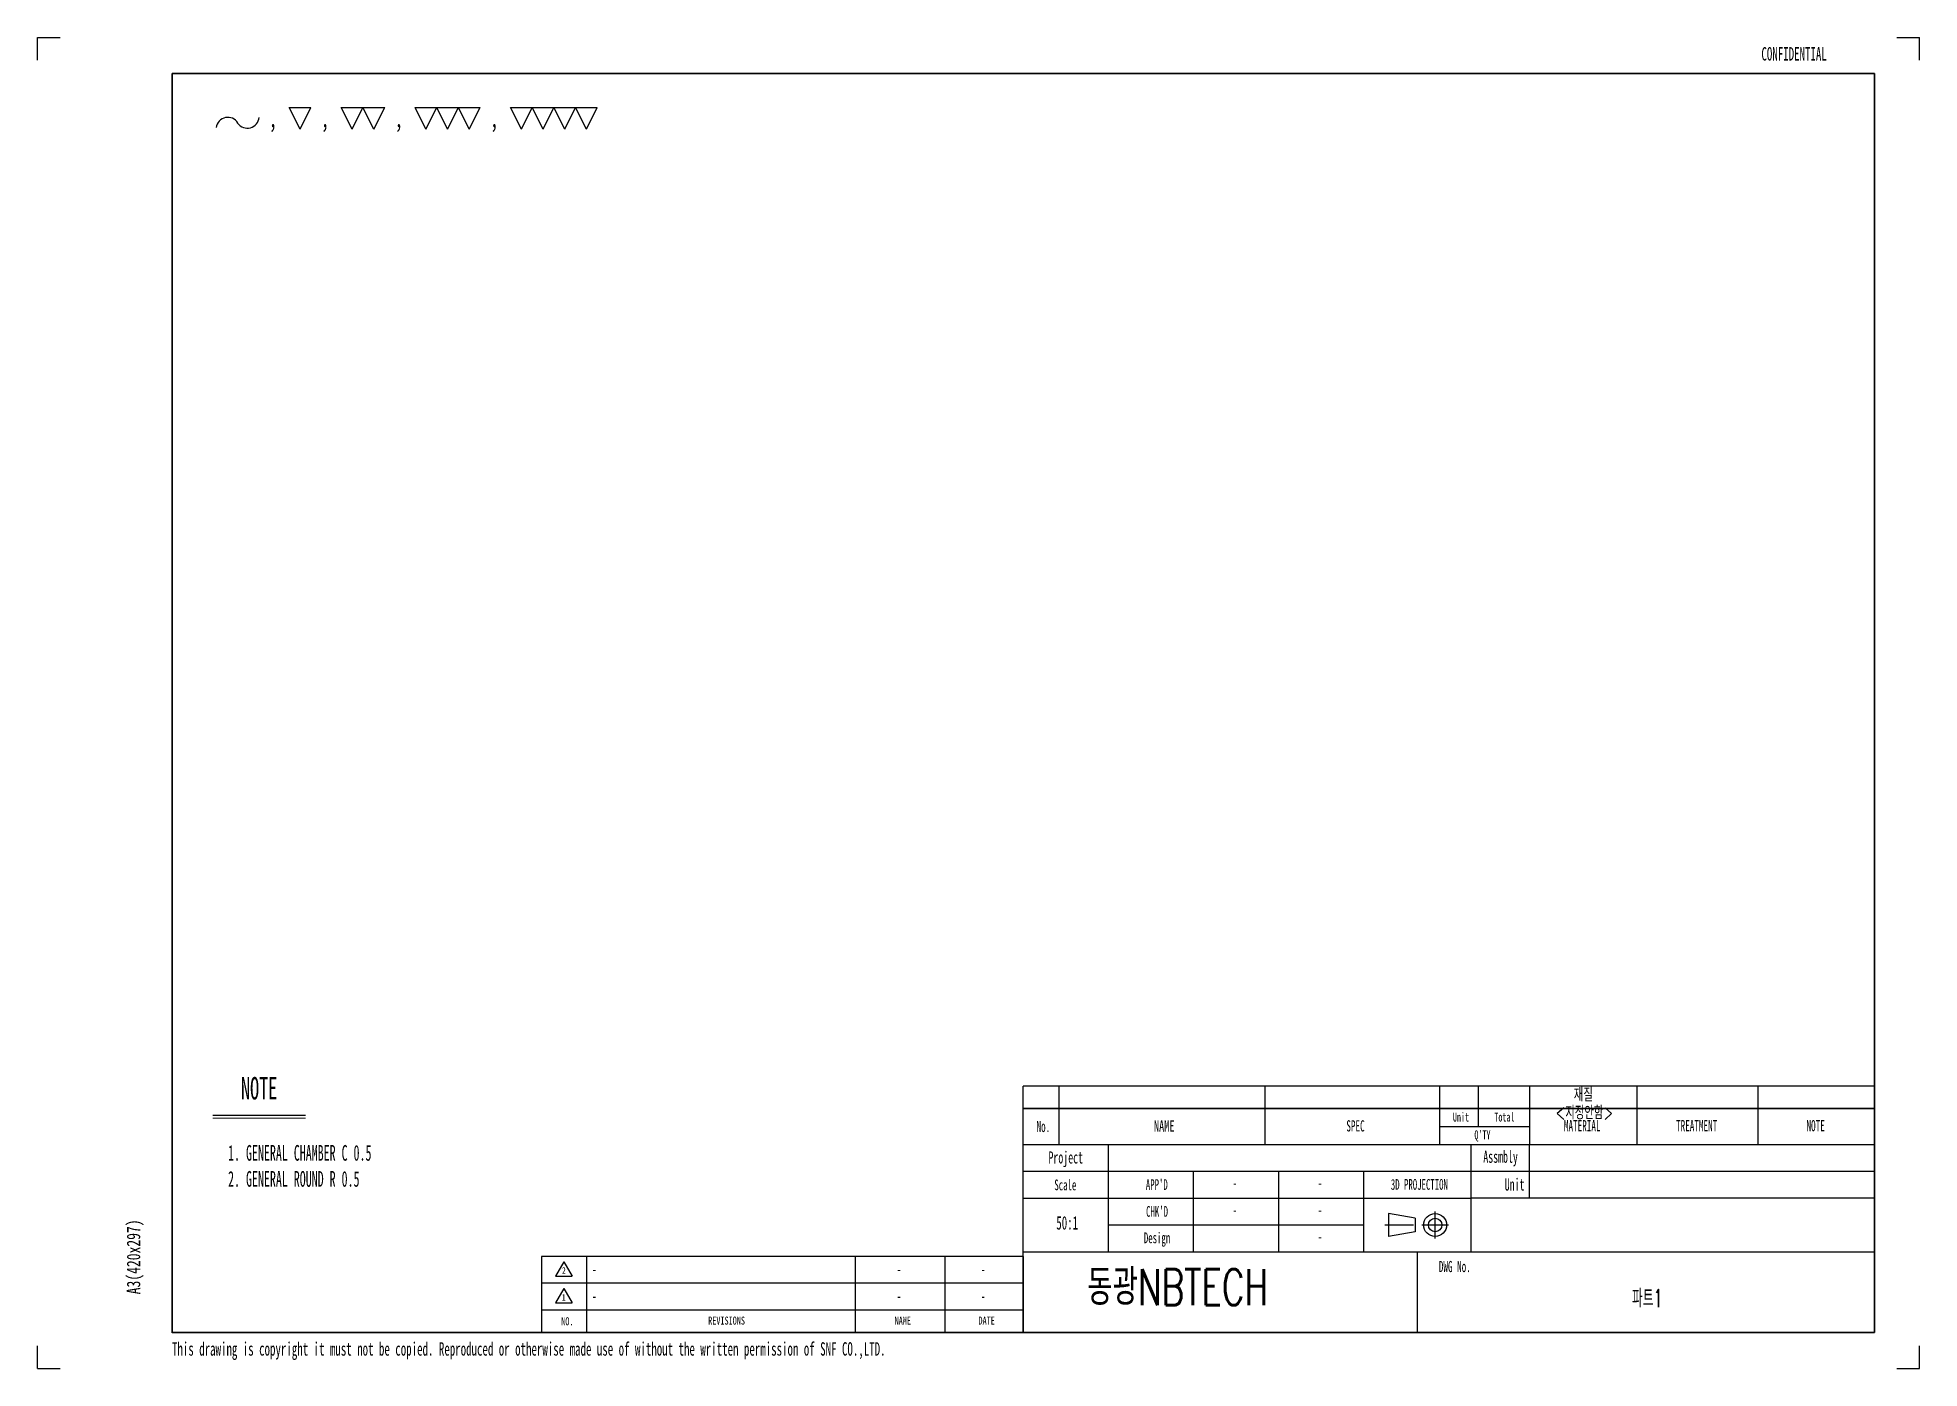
# Model space of a CAD drawing. Header units: millimetres. Extents: x -20.9 to 29.1, y -21.8 to 28.2.
# Drawn here: x 0 to 8.4, y 0 to 5.94 of the extents above; entities that cross this region are included whole.
import ezdxf

# ---------------------------------------------------------------- set-up
doc = ezdxf.new("R2010")
doc.units = ezdxf.units.MM
doc.header["$LTSCALE"] = 0.02
doc.linetypes.add('CENTER', pattern=[10.16, 6.35, -1.27, 1.27, -1.27])
doc.layers.add('3', color=3, linetype='Continuous')
doc.layers.add('4-1', color=2, linetype='Continuous')
doc.styles.add('SLDTEXTSTYLE0', font='TXT', dxfattribs={"width": 0.744681})
doc.styles.add('SLDTEXTSTYLE1', font='TXT', dxfattribs={"width": 0.7, "bigfont": 'bigfont'})
doc.styles.add('SLDTEXTSTYLE2', font='TXT', dxfattribs={"width": 0.6})
doc.styles.add('SLDTEXTSTYLE3', font='TXT', dxfattribs={"width": 0.675})
doc.styles.add('SLDTEXTSTYLE4', font='TXT', dxfattribs={"width": 0.56})
doc.styles.add('SLDTEXTSTYLE5', font='TXT', dxfattribs={"width": 0.595745})
doc.styles.add('SLDTEXTSTYLE6', font='TXT', dxfattribs={"width": 0.595745, "bigfont": 'bigfont'})
doc.styles.add('SLDTEXTSTYLE7', font='TXT', dxfattribs={"width": 0.7})

msp = doc.modelspace()

# ---------------------------------------------------------------- texts
at = {"layer": '4-1'}
for s, insert, char_height, attachment_point, style in [('CONFIDENTIAL', (7.6964, 5.8977), 0.06, 1, 'SLDTEXTSTYLE5'), ('NOTE', (0.9903, 1.3003), 0.1, 2, 'SLDTEXTSTYLE5'), ('-', (5.3456, 0.8517), 0.048, 2, 'SLDTEXTSTYLE5'), ('-', (5.7256, 0.8517), 0.048, 2, 'SLDTEXTSTYLE5'), ('50:1', (4.5973, 0.6796), 0.06, 2, 'SLDTEXTSTYLE5'), ('-', (5.3456, 0.7317), 0.048, 2, 'SLDTEXTSTYLE5'), ('-', (5.7256, 0.7317), 0.048, 2, 'SLDTEXTSTYLE5'), ('-', (5.7256, 0.6117), 0.048, 2, 'SLDTEXTSTYLE5'), ('2', (2.3507, 0.4514), 0.0288, 2, 'SLDTEXTSTYLE0'), ('-', (2.4768, 0.4666), 0.048, 1, 'SLDTEXTSTYLE5'), ('-', (3.8464, 0.4666), 0.048, 2, 'SLDTEXTSTYLE5'), ('-', (4.2225, 0.4666), 0.048, 2, 'SLDTEXTSTYLE5'), ('파트1', (7.1872, 0.3527), 0.08, 2, 'SLDTEXTSTYLE6'), ('1', (2.3499, 0.3314), 0.0288, 2, 'SLDTEXTSTYLE0'), ('-', (2.4768, 0.3466), 0.048, 1, 'SLDTEXTSTYLE5'), ('-', (3.8464, 0.3466), 0.048, 2, 'SLDTEXTSTYLE5'), ('-', (4.2225, 0.3466), 0.048, 2, 'SLDTEXTSTYLE5'), ('This drawing is copyright it must not be copied. Reproduced or otherwise made use of without the written permission of SNF CO.,LTD.', (0.6011, 0.1168), 0.06, 1, 'SLDTEXTSTYLE5')]:
    msp.add_mtext(s, dxfattribs=dict(at, insert=insert, char_height=char_height, attachment_point=attachment_point, style=style))

# ---------------------------------------------------------------- blocks, each defined once
blk = doc.blocks.new('SW_NOTE_0')
at = {"layer": '4-1', "color": 0, "insert": (-0.0773, 0.2463), "char_height": 0.06, "attachment_point": 2, "rotation": 90, "style": 'SLDTEXTSTYLE0'}
blk.add_mtext('A3(420x297)', dxfattribs=at)
blk = doc.blocks.new('SW_NOTE_0_1')
at = {"layer": '4-1', "color": 0, "insert": (0, 0.2063), "char_height": 0.16, "attachment_point": 1, "style": 'SLDTEXTSTYLE1'}
blk.add_mtext('동광NBTECH', dxfattribs=at)
blk = doc.blocks.new('SW_NOTE_0_2')
at = {"layer": '4-1', "color": 0, "insert": (0.1194, 0.0645), "char_height": 0.05, "attachment_point": 2, "style": 'SLDTEXTSTYLE2'}
blk.add_mtext('DWG No.', dxfattribs=at)
blk = doc.blocks.new('SW_NOTE_0_3')
at = {"layer": '4-1', "color": 0, "insert": (0.0708, 0.0619), "char_height": 0.048, "attachment_point": 2, "style": 'SLDTEXTSTYLE2'}
blk.add_mtext("APP'D", dxfattribs=at)
blk = doc.blocks.new('SW_NOTE_0_4')
at = {"layer": '4-1', "color": 0, "insert": (0.0965, 0.0696), "char_height": 0.054, "attachment_point": 2, "style": 'SLDTEXTSTYLE2'}
blk.add_mtext('Project', dxfattribs=at)
blk = doc.blocks.new('SW_NOTE_0_5')
at = {"layer": '4-1', "color": 0, "insert": (0.1087, 0.0696), "char_height": 0.054, "attachment_point": 2, "style": 'SLDTEXTSTYLE2'}
blk.add_mtext('Assmbly', dxfattribs=at)
blk = doc.blocks.new('SW_NOTE_0_6')
at = {"layer": '4-1', "color": 0, "insert": (0.0762, 0.0619), "char_height": 0.048, "attachment_point": 2, "style": 'SLDTEXTSTYLE2'}
blk.add_mtext("CHK'D", dxfattribs=at)
blk = doc.blocks.new('SW_NOTE_0_7')
at = {"layer": '4-1', "color": 0, "insert": (0.0822, 0.0619), "char_height": 0.048, "attachment_point": 2, "style": 'SLDTEXTSTYLE2'}
blk.add_mtext('Design', dxfattribs=at)
blk = doc.blocks.new('SW_NOTE_0_8')
at = {"layer": '4-1', "color": 0, "insert": (0.1194, 0.0645), "char_height": 0.05, "attachment_point": 2, "style": 'SLDTEXTSTYLE2'}
blk.add_mtext('MATERIAL', dxfattribs=at)
blk = doc.blocks.new('SW_NOTE_0_9')
at = {"layer": '4-1', "color": 0, "insert": (0.0644, 0.0645), "char_height": 0.05, "attachment_point": 2, "style": 'SLDTEXTSTYLE2'}
blk.add_mtext('SPEC', dxfattribs=at)
blk = doc.blocks.new('SW_NOTE_0_10')
at = {"layer": '4-1', "color": 0, "insert": (0.0437, 0.0645), "char_height": 0.05, "attachment_point": 2, "style": 'SLDTEXTSTYLE2'}
blk.add_mtext('No.', dxfattribs=at)
blk = doc.blocks.new('SW_NOTE_0_11')
at = {"layer": '4-1', "color": 0, "insert": (0.0844, 0.0645), "char_height": 0.05, "attachment_point": 2, "style": 'SLDTEXTSTYLE3'}
blk.add_mtext('NAME', dxfattribs=at)
blk = doc.blocks.new('SW_NOTE_0_12')
at = {"layer": '4-1', "color": 0, "insert": (0.044, 0.0516), "char_height": 0.04, "attachment_point": 2, "style": 'SLDTEXTSTYLE2'}
blk.add_mtext("Q'TY", dxfattribs=at)
blk = doc.blocks.new('SW_NOTE_0_13')
at = {"layer": '4-1', "color": 0, "insert": (0.1388, 0.0645), "char_height": 0.05, "attachment_point": 2, "style": 'SLDTEXTSTYLE2'}
blk.add_mtext('TREATMENT', dxfattribs=at)
blk = doc.blocks.new('SW_NOTE_0_14')
at = {"layer": '4-1', "color": 0, "insert": (0.0681, 0.0645), "char_height": 0.05, "attachment_point": 2, "style": 'SLDTEXTSTYLE2'}
blk.add_mtext('NOTE', dxfattribs=at)
blk = doc.blocks.new('SW_NOTE_0_15')
at = {"layer": '4-1', "color": 0, "insert": (0.0385, 0.0516), "char_height": 0.04, "attachment_point": 2, "style": 'SLDTEXTSTYLE2'}
blk.add_mtext('Unit', dxfattribs=at)
blk = doc.blocks.new('SW_NOTE_0_16')
at = {"layer": '4-1', "color": 0, "insert": (0.049, 0.0516), "char_height": 0.04, "attachment_point": 2, "style": 'SLDTEXTSTYLE2'}
blk.add_mtext('Total', dxfattribs=at)
blk = doc.blocks.new('SW_NOTE_0_17')
at = {"layer": '4-1', "color": 0, "insert": (0.052, 0.0696), "char_height": 0.054, "attachment_point": 2, "style": 'SLDTEXTSTYLE2'}
blk.add_mtext('Unit', dxfattribs=at)
blk = doc.blocks.new('SW_NOTE_0_18')
at = {"layer": '4-1', "color": 0, "insert": (0.0678, 0.0619), "char_height": 0.048, "attachment_point": 2, "style": 'SLDTEXTSTYLE2'}
blk.add_mtext('Scale', dxfattribs=at)
blk = doc.blocks.new('SW_NOTE_0_19')
at = {"layer": '4-1', "color": 0, "insert": (0.1406, 0.0464), "char_height": 0.036, "attachment_point": 2, "style": 'SLDTEXTSTYLE0'}
blk.add_mtext('REVISIONS', dxfattribs=at)
blk = doc.blocks.new('SW_NOTE_0_20')
at = {"layer": '4-1', "color": 0, "insert": (0.0455, 0.0464), "char_height": 0.036, "attachment_point": 2, "style": 'SLDTEXTSTYLE0'}
blk.add_mtext('NO.', dxfattribs=at)
blk = doc.blocks.new('SW_NOTE_0_21')
at = {"layer": '4-1', "color": 0, "insert": (0.0742, 0.0464), "char_height": 0.036, "attachment_point": 2, "style": 'SLDTEXTSTYLE0'}
blk.add_mtext('NAME', dxfattribs=at)
blk = doc.blocks.new('SW_NOTE_0_22')
at = {"layer": '4-1', "color": 0, "insert": (0.0688, 0.0464), "char_height": 0.036, "attachment_point": 2, "style": 'SLDTEXTSTYLE0'}
blk.add_mtext('DATE', dxfattribs=at)
blk = doc.blocks.new('SW_NOTE_0_23')
at = {"layer": '4-1', "color": 0, "insert": (0.1962, 0.0619), "char_height": 0.048, "attachment_point": 2, "style": 'SLDTEXTSTYLE2'}
blk.add_mtext('3D PROJECTION', dxfattribs=at)
blk = doc.blocks.new('A$C547C11EC_')
for p, q in [((-1.76, 0), (-1.76, 1.1)), ((2.04, 1.1), (-1.76, 1.1)), ((2.04, 1.1), (2.04, 0.84)), ((-1.76, 1), (2.04, 1)), ((2.04, 1), (-1.76, 1)), ((-1.76, 0.84), (2.04, 0.84)), ((-1.76, 0.84), (2.04, 0.84)), ((-1.38, 0.72), (-1.38, 0.84)), ((0.24, 0.72), (0.24, 0.84)), ((2.04, 0.84), (2.04, 0)), ((-1.76, 0.72), (0.24, 0.72)), ((0.24, 0.36), (0.24, 0.72)), ((2.04, 0.6), (0.24, 0.6)), ((-0.1303, 0.5312), (-0.1303, 0.4288)), ((-0.0103, 0.51), (-0.1303, 0.5312)), ((-0.0103, 0.51), (-0.0103, 0.45)), ((-0.0103, 0.45), (-0.1303, 0.4288)), ((-1.76, 0.36), (2.04, 0.36)), ((-1.76, 0.34), (-1.76, 0)), ((0, 0), (0, 0.36)), ((-3.91, 0), (-1.76, 0)), ((2.04, 0), (-1.76, 0))]:
    blk.add_line(p, q)
at = {"color": 3, "linetype": 'Continuous', "true_color": 0x00ff00}
for p, q in [((-0.68, 0.84), (-0.68, 1.1)), ((0.1, 0.84), (0.1, 1.1)), ((0.27, 1.1), (0.27, 0.92)), ((0.5, 1.1), (0.5, 0.84)), ((0.98, 0.84), (0.98, 1.1)), ((1.52, 0.84), (1.52, 1.1)), ((0.1, 0.92), (0.5, 0.92)), ((0.5, 0.6), (0.5, 0.84)), ((-1.38, 0.36), (-1.38, 0.72)), ((-1, 0.36), (-1, 0.72)), ((-0.24, 0.36), (-0.24, 0.72)), ((0.24, 0.72), (2.04, 0.72)), ((-1.76, 0.1), (-3.91, 0.1))]:
    blk.add_line(p, q, dxfattribs=at)
at = {"color": 251, "true_color": 0x6a6a6a}
for p, q in [((-0.62, 0.36), (-0.62, 0.72)), ((-1.76, 0.6), (0.24, 0.6)), ((-1.38, 0.48), (-0.24, 0.48)), ((-1.76, 0.34), (-3.91, 0.34)), ((-3.71, 0.34), (-3.71, 0)), ((-2.51, 0.34), (-2.51, 0)), ((-2.11, 0.34), (-2.11, 0)), ((-1.76, 0.22), (-3.91, 0.22))]:
    blk.add_line(p, q, dxfattribs=at)
at = {"color": 1, "linetype": 'CENTER'}
for p, q in [((0.0785, 0.42), (0.0785, 0.54)), ((-0.1456, 0.48), (0.0011, 0.48)), ((0.0185, 0.48), (0.1385, 0.48))]:
    blk.add_line(p, q, dxfattribs=at)
at = {"color": 7}
blk.add_line((-3.91, 0.34), (-3.91, 0), dxfattribs=at)
blk.add_circle((0.0785, 0.48), 0.0512)
at = {"color": 251, "true_color": 0x6a6a6a}
blk.add_circle((0.0785, 0.48), 0.03, dxfattribs=at)
at = {"layer": '3', "color": 3, "linetype": 'Continuous', "true_color": 0x00ff00}
blk.add_line((-1.6, 0.84), (-1.6, 1.1), dxfattribs=at)
at = {"layer": '4-1'}
for name, p in [('SW_NOTE_0_10', (-1.714, 0.8804)), ('SW_NOTE_0_11', (-1.2154, 0.8827)), ('SW_NOTE_0_9', (-0.3415, 0.8829)), ('SW_NOTE_0_15', (0.1552, 0.9302)), ('SW_NOTE_0_16', (0.3387, 0.9302)), ('SW_NOTE_0_8', (0.6156, 0.8838)), ('SW_NOTE_0_13', (1.107, 0.8838)), ('SW_NOTE_0_14', (1.7089, 0.8838)), ('SW_NOTE_0_12', (0.2457, 0.8508)), ('SW_NOTE_0_4', (-1.667, 0.7388)), ('SW_NOTE_0_5', (0.2618, 0.742)), ('SW_NOTE_0_18', (-1.6401, 0.6209)), ('SW_NOTE_0_3', (-1.2349, 0.6225)), ('SW_NOTE_0_23', (-0.1881, 0.6231)), ('SW_NOTE_0_17', (0.3811, 0.6181)), ('SW_NOTE_0_6', (-1.2391, 0.5025)), ('SW_NOTE_0_7', (-1.2452, 0.3849)), ('SW_NOTE_0_2', (0.047, 0.255)), ('SW_NOTE_0_20', (-3.8407, 0.0218)), ('SW_NOTE_0_19', (-3.2251, 0.0248)), ('SW_NOTE_0_21', (-2.3721, 0.0248)), ('SW_NOTE_0_22', (-1.9924, 0.0248))]:
    blk.add_blockref(name, p, dxfattribs=at)
blk = doc.blocks.new('A$C0C890E57')
at = {"color": 150, "linetype": 'Continuous', "true_color": 0x0080ff}
for p, q in [((-8.3, -0.1), (-8.3, 0)), ((-8.3, 0), (-8.2, 0)), ((0, 0), (0.1, 0)), ((0.1, -0.1), (0.1, 0)), ((-8.3, -5.94), (-8.3, -5.84)), ((0.1, -5.94), (0.1, -5.84)), ((-8.3, -5.94), (-8.2, -5.94)), ((0, -5.94), (0.1, -5.94))]:
    blk.add_line(p, q, dxfattribs=at)
at = {"lineweight": 35}
for p, q in [((-0.1, -0.16), (-7.7, -0.1602)), ((-7.7, -0.1602), (-7.7, -5.7811)), ((-0.1, -5.78), (-0.1, -0.16)), ((-7.7, -5.78), (-0.1, -5.78))]:
    blk.add_line(p, q, dxfattribs=at)
at = {"color": 2, "linetype": 'Continuous', "true_color": 0xffff00}
blk.add_line((-7.7, -5.7802), (-2.8, -5.7802), dxfattribs=at)
at = {"color": 7, "linetype": 'Continuous'}
blk.add_blockref('A$C547C11EC_', (-2.14, -5.78), dxfattribs=at)
at = {"layer": '4-1'}
for name, p in [('SW_NOTE_0', (-7.8248, -5.6886)), ('SW_NOTE_0_1', (-3.6147, -5.7037))]:
    blk.add_blockref(name, p, dxfattribs=at)
blk = doc.blocks.new('SW_NOTE_0_24')
at = {"layer": '4-1', "color": 0, "char_height": 0.07, "attachment_point": 1, "style": 'SLDTEXTSTYLE4'}
for s, insert in [('1. GENERAL CHAMBER C 0.5', (0, 0.0902)), ('2. GENERAL ROUND R 0.5', (0, -0.026))]:
    blk.add_mtext(s, dxfattribs=dict(at, insert=insert))
blk = doc.blocks.new('SW_NOTE_0_25')
at = {"layer": '4-1', "color": 0, "char_height": 0.06, "attachment_point": 2, "style": 'SLDTEXTSTYLE1'}
for s, insert in [('<지정안함>', (0.0759, -0.0027)), ('재질', (0.0713, 0.0773))]:
    blk.add_mtext(s, dxfattribs=dict(at, insert=insert))
blk = doc.blocks.new('SW_NOTE_0_26')
at = {"layer": '4-1', "color": 0}
for p, q in [((0.1726, 0.016), (0.1242, 0.1129)), ((0.1242, 0.1129), (0.2211, 0.1129)), ((0.1726, 0.016), (0.2211, 0.1129)), ((0.405, 0.016), (0.3565, 0.1129)), ((0.3565, 0.1129), (0.4535, 0.1129)), ((0.405, 0.016), (0.4535, 0.1129)), ((0.5019, 0.016), (0.4535, 0.1129)), ((0.4535, 0.1129), (0.5504, 0.1129)), ((0.5019, 0.016), (0.5504, 0.1129)), ((0.7343, 0.016), (0.6858, 0.1129)), ((0.6858, 0.1129), (0.7827, 0.1129)), ((0.7343, 0.016), (0.7827, 0.1129)), ((0.8312, 0.016), (0.7827, 0.1129)), ((0.7827, 0.1129), (0.8796, 0.1129)), ((0.8312, 0.016), (0.8796, 0.1129)), ((0.9281, 0.016), (0.8796, 0.1129)), ((0.8796, 0.1129), (0.9765, 0.1129)), ((0.9281, 0.016), (0.9765, 0.1129)), ((1.1605, 0.016), (1.112, 0.1129)), ((1.112, 0.1129), (1.2089, 0.1129)), ((1.1605, 0.016), (1.2089, 0.1129)), ((1.2574, 0.016), (1.2089, 0.1129)), ((1.2089, 0.1129), (1.3058, 0.1129)), ((1.2574, 0.016), (1.3058, 0.1129)), ((1.3543, 0.016), (1.3058, 0.1129)), ((1.3058, 0.1129), (1.4027, 0.1129)), ((1.3543, 0.016), (1.4027, 0.1129)), ((1.4512, 0.016), (1.4027, 0.1129)), ((1.4027, 0.1129), (1.4996, 0.1129)), ((1.4512, 0.016), (1.4996, 0.1129))]:
    blk.add_line(p, q, dxfattribs=at)
for centre, radius, start, end in [((-0.1494, 0.016), 0.0526, 31.2184, 172.5868), ((-0.0629, 0.0741), 0.0536, 216.65611, 353.77417)]:
    blk.add_arc(centre, radius, start, end, dxfattribs=at)
at = {"layer": '4-1', "color": 0, "char_height": 0.0847, "attachment_point": 1, "style": 'SLDTEXTSTYLE7'}
for insert in [(0.0317, 0.1091), (0.2641, 0.1091), (0.5934, 0.1091), (1.0196, 0.1091)]:
    blk.add_mtext(',', dxfattribs=dict(at, insert=insert))

# ---------------------------------------------------------------- linework, layer by layer
at = {"color": 4, "true_color": 0x00ffff}
for p, q in [((0.7842, 1.1303), (1.1971, 1.1303)), ((2.3135, 0.4119), (2.3874, 0.4119))]:
    msp.add_line(p, q, dxfattribs=at)
at = {"color": 179, "linetype": 'Continuous', "lineweight": 18, "true_color": 0x212142}
msp.add_line((0.7842, 1.1162), (1.1971, 1.1162), dxfattribs=at)
at = {"color": 4, "linetype": 'Continuous', "true_color": 0x00ffff}
for p, q in [((2.3505, 0.4759), (2.3135, 0.4119)), ((2.3505, 0.4759), (2.3874, 0.4119)), ((2.3505, 0.3559), (2.3135, 0.2919)), ((2.3505, 0.3559), (2.3874, 0.2919)), ((2.3135, 0.2919), (2.3874, 0.2919))]:
    msp.add_line(p, q, dxfattribs=at)

# ---------------------------------------------------------------- block references
at = {"color": 7, "linetype": 'Continuous'}
msp.add_blockref('A$C0C890E57', (8.3014, 5.94), dxfattribs=at)
at = {"layer": '4-1'}
for name, p in [('SW_NOTE_0_26', (1.0002, 5.5156)), ('SW_NOTE_0_25', (6.8301, 1.1741)), ('SW_NOTE_0_24', (0.8516, 0.9067))]:
    msp.add_blockref(name, p, dxfattribs=at)

msp.set_redraw_order([(e.dxf.handle, doc.entitydb.next_handle()) for e in msp.query("TEXT MTEXT ATTDEF DIMENSION ARC_DIMENSION")])  # texts and dimensions are drawn at this point

doc.saveas('drawing.dxf')
